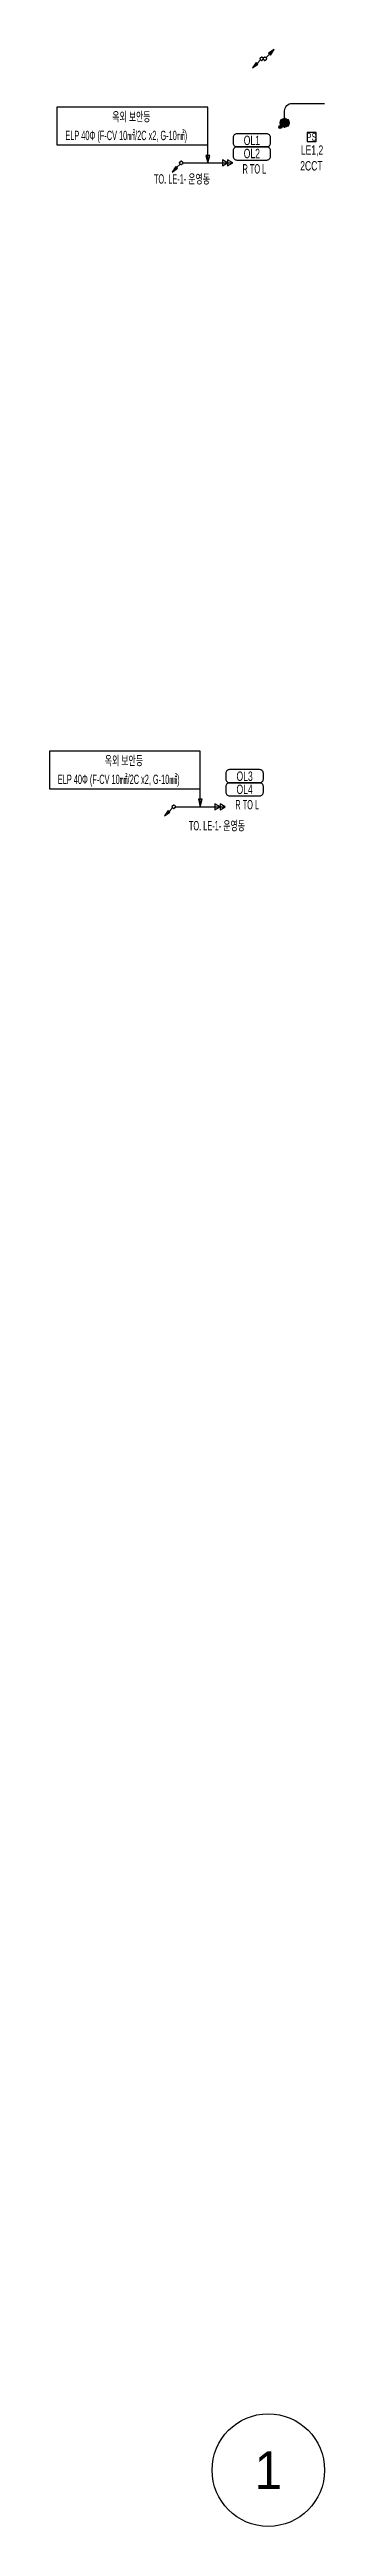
# Model space of a CAD drawing. Header units: millimetres. Extents: x 86947 to 500447, y -530175 to 1059536.
# Drawn here: x 86947 to 97954, y -169350 to -70392 of the extents above; entities that cross this region are included whole.
import ezdxf
from ezdxf.enums import TextEntityAlignment as Align

# ---------------------------------------------------------------- set-up
doc = ezdxf.new("R2010")
doc.units = ezdxf.units.MM
doc.header["$LTSCALE"] = 150
for name, color, linetype in [('------03 Lighting Fixture', 3, 'Continuous'), ('------04 Lighting Switch', 2, 'Continuous'), ('-----20 General Symbol', 3, 'Continuous'), ('-----21 Embeded Wire in Ceiling or Wall', 4, 'Continuous'), ('-----29 Indicator', 1, 'Continuous'), ('-----41 Drawing Title', 2, 'Continuous')]:
    doc.layers.add(name, color=color, linetype=linetype)
doc.styles.add('ELEC', font='')
doc.styles.get('ELEC').set_extended_font_data('Dotum')

msp = doc.modelspace()

# ---------------------------------------------------------------- texts
at = {"layer": '------04 Lighting Switch', "style": 'ELEC', "width": 0.7}
for s, p in [('LE1,2', (97453, -74440)), ('2CCT', (97429, -75037))]:
    msp.add_text(s, height=375, dxfattribs=at).set_placement(p, align=Align.MIDDLE)
at = {"layer": '-----41 Drawing Title', "color": 7, "style": 'ELEC'}
msp.add_text('1', height=1500, dxfattribs=at).set_placement((95704, -167100), align=Align.MIDDLE)
at = {"linetype": 'Continuous', "style": 'ELEC', "width": 0.6}
for s, p in [('옥외 보안등 ', (89460, -73074)), ('ELP 40Φ (F-CV 10㎟/2C x2, G-10㎟)', (87583, -73824)), ('옥외 보안등 ', (89160, -98799)), ('ELP 40Φ (F-CV 10㎟/2C x2, G-10㎟)', (87283, -99549))]:
    msp.add_text(s, height=375, dxfattribs=at).set_placement(p, align=Align.MIDDLE_LEFT)
at = {"linetype": 'Continuous', "style": 'ELEC'}
for s, width, p in [('OL1', 0.7, (95045, -74021)), ('R TO L', 0.6, (95148, -75159)), ('OL2', 0.7, (95045, -74546)), ('TO. LE-1- 운영동', 0.6, (92249, -75556)), ('OL3', 0.7, (94757, -99424)), ('OL4', 0.7, (94757, -99949)), ('R TO L', 0.6, (94859, -100562)), ('TO. LE-1- 운영동', 0.6, (93649, -101396))]:
    msp.add_text(s, height=375, dxfattribs=dict(at, width=width)).set_placement(p, align=Align.MIDDLE)

# ---------------------------------------------------------------- blocks, each defined once
blk = doc.blocks.new('*U15')
blk.add_lwpolyline([(150, 0), (-150, 0), (-150, -300), (150, -300)], close=True)
at = {"style": 'ELEC', "width": 0.6}
blk.add_text('PS', height=250, dxfattribs=at).set_placement((0, -150), align=Align.MIDDLE)
blk = doc.blocks.new('D01')
at = {"linetype": 'Continuous'}
blk.add_circle((0, 0), 150, dxfattribs=at)
for p in [(-150, 0), (0, 150), (150, 0), (0, -150)]:
    blk.add_point(p)
blk = doc.blocks.new('E05')
blk.add_hatch(color=256).paths.add_polyline_path([(106, 106), (106, 106, 0.668179), (-150, 0, 1), (150, 0, 0.198912)])
h = blk.add_hatch(color=256)
edge = h.paths.add_edge_path()
edge.add_arc((141, 141), 50, 0, 360)
blk.add_circle((141, 141), 50)
blk.add_blockref('D01', (0, 0))
blk = doc.blocks.new('O01')
blk.add_hatch(color=256).paths.add_polyline_path([(-149, -218), (-218, -149), (-368, -368)])
blk.add_line((-46, -46), (-184, -184))
blk.add_lwpolyline([(-368, -368), (-149, -218), (-218, -149), (-368, -368)])
blk.add_circle((0, 0), 65)
for p in [(-65, 0), (-65, 0), (0, 65), (0, 65), (65, 0), (65, 0), (0, -65), (0, -65)]:
    blk.add_point(p)
blk = doc.blocks.new('O07')
blk.add_lwpolyline([(0, -100), (173, 0), (0, 100)], close=True)

# ---------------------------------------------------------------- linework, layer by layer
at = {"layer": '-----21 Embeded Wire in Ceiling or Wall'}
for p, q in [((92284, -74920), (94284, -74920)), ((91984, -100645), (93984, -100645))]:
    msp.add_line(p, q, dxfattribs=at)
msp.add_lwpolyline([(96354, -73140), (96354, -72845, -0.414214), (96654, -72545), (97954, -72545)], format="xyb", dxfattribs=at)
at = {"layer": '-----29 Indicator', "color": 1}
for p, q in [((93284, -74920), (93284, -73449)), ((93359, -74620), (93209, -74620)), ((93209, -74620), (93284, -74920)), ((93284, -74920), (93359, -74620)), ((92984, -100645), (92984, -99174)), ((93059, -100345), (92909, -100345)), ((92909, -100345), (92984, -100645)), ((92984, -100645), (93059, -100345))]:
    msp.add_line(p, q, dxfattribs=at)
at = {"layer": '-----29 Indicator', "color": 1, "elevation": 0}
msp.add_lwpolyline([(87247, -72699), (87247, -74199), (93284, -74199), (93284, -72699)], close=True, dxfattribs=at)
at = {"layer": '-----29 Indicator', "color": 1}
msp.add_lwpolyline([(86947, -98424), (86947, -99924), (92984, -99924), (92984, -98424)], close=True, dxfattribs=at)
at = {"layer": '-----41 Drawing Title', "color": 7}
msp.add_circle((95704, -167100), 2250, dxfattribs=at)
at = {"color": 1, "linetype": 'Continuous'}
for points in [[(94295, -74133, 0.414214), (94445, -74283), (95645, -74283, 0.414214), (95795, -74133), (95795, -73908, 0.414214), (95645, -73758), (94445, -73758, 0.414214), (94295, -73908)], [(94295, -74658, 0.414214), (94445, -74808), (95645, -74808, 0.414214), (95795, -74658), (95795, -74433, 0.414214), (95645, -74283), (94445, -74283, 0.414214), (94295, -74433)], [(94007, -99536, 0.414214), (94157, -99686), (95357, -99686, 0.414214), (95507, -99536), (95507, -99311, 0.414214), (95357, -99161), (94157, -99161, 0.414214), (94007, -99311)], [(94007, -100061, 0.414214), (94157, -100211), (95357, -100211, 0.414214), (95507, -100061), (95507, -99836, 0.414214), (95357, -99686), (94157, -99686, 0.414214), (94007, -99836)]]:
    msp.add_lwpolyline(points, format="xyb", close=True, dxfattribs=at)

# ---------------------------------------------------------------- block references
at = {"layer": '------03 Lighting Fixture', "xscale": 1.2, "yscale": 1.2, "zscale": 1.2, "rotation": 180}
msp.add_blockref('E05', (96354, -73320), dxfattribs=at)
at = {"layer": '------04 Lighting Switch', "xscale": 1.2, "yscale": 1.2, "zscale": 1.2}
msp.add_blockref('*U15', (97434, -73705), dxfattribs=at)
at = {"layer": '-----20 General Symbol'}
for p in [(95439, -70760), (92219, -74920), (91919, -100645)]:
    msp.add_blockref('O01', p, dxfattribs=at)
at = {"layer": '-----20 General Symbol', "rotation": 180}
msp.add_blockref('O01', (95569, -70760), dxfattribs=at)
at = {"layer": '-----21 Embeded Wire in Ceiling or Wall', "xscale": 1.199999999953434, "yscale": 1.199999999953434, "zscale": 1.199999999953434}
for p in [(93868, -74920), (94076, -74920), (93568, -100645), (93776, -100645)]:
    msp.add_blockref('O07', p, dxfattribs=at)

msp.set_redraw_order([(e.dxf.handle, doc.entitydb.next_handle()) for e in msp.query("TEXT MTEXT ATTDEF DIMENSION ARC_DIMENSION")])  # texts and dimensions are drawn at this point

doc.saveas('drawing.dxf')
